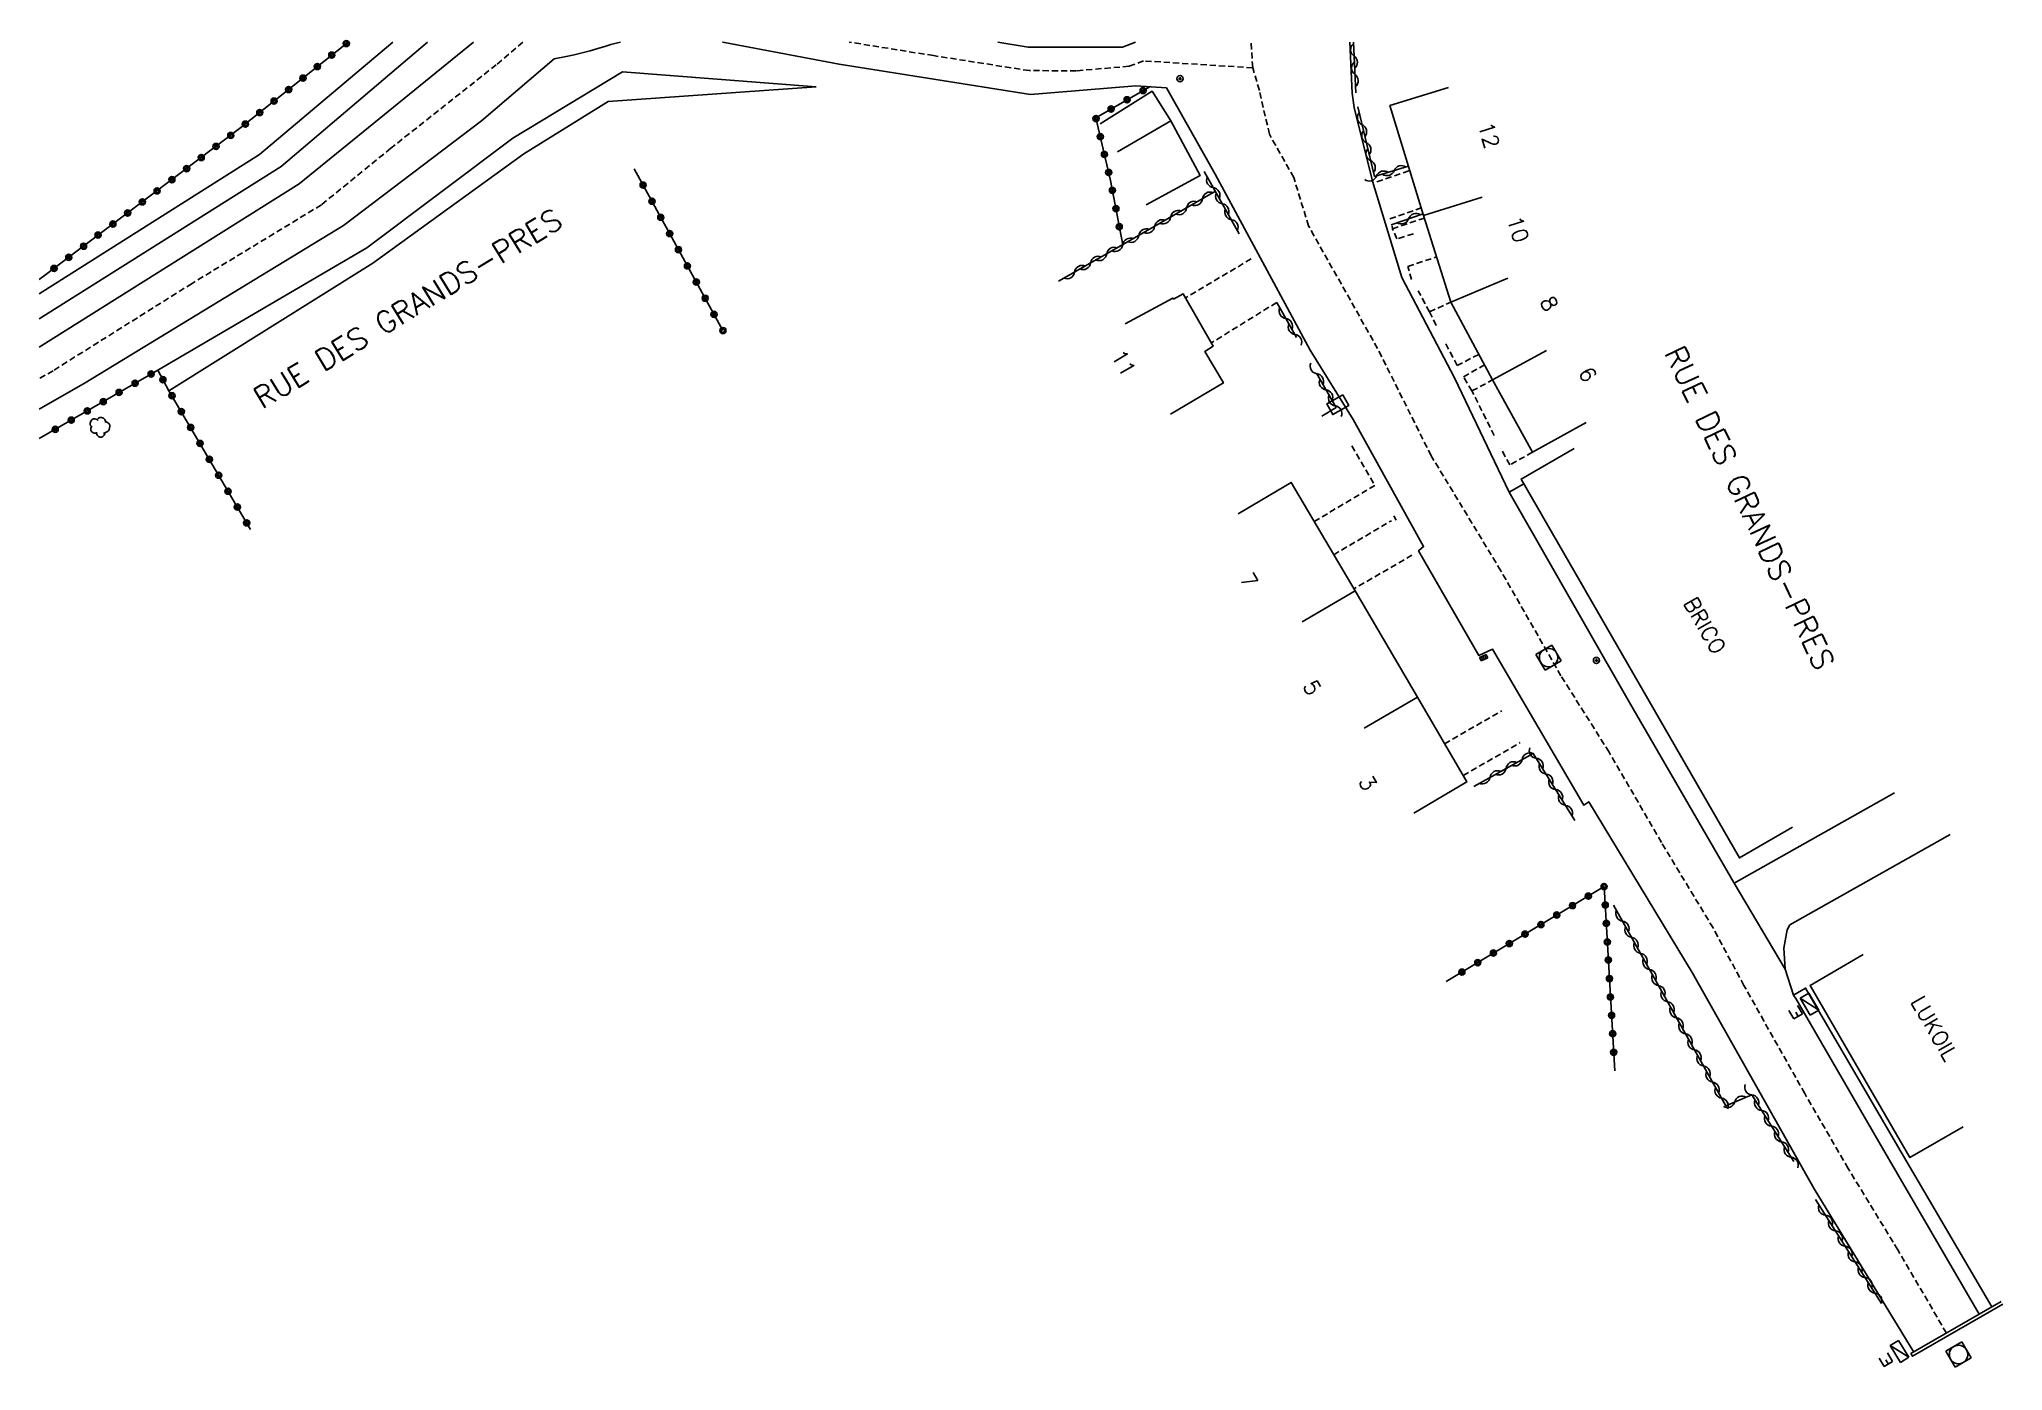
# Model space of a CAD drawing. Header units: millimetres. Extents: x 267000 to 267771, y 124261 to 125001.
# Drawn here: x 267000 to 267159.8, y 124891.9 to 125000.2 of the extents above; entities that cross this region are included whole.
import ezdxf
from ezdxf.enums import TextEntityAlignment as Align

# ---------------------------------------------------------------- set-up
doc = ezdxf.new("R2010")
doc.units = ezdxf.units.MM
doc.linetypes.add('DASHED', pattern=[0.75, 0.5, -0.25])
doc.layers.get('0').update_dxf_attribs({"linetype": 'CONTINUOUS'})
for name, color, linetype in [('W0001', 6, 'DASHED'), ('W0004', 5, 'CONTINUOUS'), ('W0006', 2, 'CONTINUOUS'), ('W0008', 7, 'CONTINUOUS'), ('W0014', 7, 'CONTINUOUS'), ('W0100', 7, 'CONTINUOUS'), ('W0103', 1, 'CONTINUOUS'), ('W0112', 1, 'DASHED'), ('W0210', 2, 'CONTINUOUS'), ('W0211', 2, 'CONTINUOUS'), ('W0212', 2, 'CONTINUOUS'), ('W0213', 2, 'CONTINUOUS'), ('W0300', 7, 'CONTINUOUS'), ('W0310', 3, 'CONTINUOUS'), ('W0322', 7, 'CONTINUOUS'), ('W0323', 7, 'CONTINUOUS'), ('W0400', 7, 'CONTINUOUS'), ('W0420', 7, 'CONTINUOUS'), ('W0430', 7, 'CONTINUOUS'), ('W0856', 7, 'CONTINUOUS'), ('W0984', 7, 'CONTINUOUS'), ('W0989', 7, 'CONTINUOUS'), ('W0991', 7, 'CONTINUOUS'), ('W1102', 7, 'CONTINUOUS'), ('W1336', 3, 'CONTINUOUS'), ('W1338', 7, 'CONTINUOUS'), ('W1471', 7, 'CONTINUOUS')]:
    doc.layers.add(name, color=color, linetype=linetype)
doc.styles.get("Standard").update_dxf_attribs({"font": 'romans.shx', "width": 0.85})

msp = doc.modelspace()

# ---------------------------------------------------------------- texts
at = {"layer": 'W0984'}
for s, rotation, p in [('BRICO', 299.9618, (267135.51, 124952.54)), ('LUKOIL', 300.1293, (267154.2, 124919.78))]:
    msp.add_text(s, height=1.25, rotation=rotation, dxfattribs=at).set_placement(p, align=Align.MIDDLE_CENTER)
at = {"layer": 'W0989'}
for rotation, p in [(31.2981, (267017.67, 124970.86)), (295.4816, (267132.98, 124975.1))]:
    msp.add_text('RUE DES GRANDS-PRES', height=1.75, rotation=rotation, dxfattribs=at).set_placement(p, align=Align.MIDDLE_LEFT)
at = {"layer": 'W0991'}
for s, rotation, p in [('12', 287.0832, (267117.95, 124992.43)), ('10', 287.3991, (267120.32, 124984.78)), ('8', 298.1796, (267122.86, 124978.72)), ('11', 300.023, (267088.23, 124973.9)), ('6', 299.039, (267126, 124972.96)), ('7', 300.5397, (267098.43, 124956.22)), ('5', 300.3757, (267103.56, 124947.49)), ('3', 300.2881, (267108.1, 124939.73))]:
    msp.add_text(s, height=1.25, rotation=rotation, dxfattribs=at).set_placement(p, align=Align.MIDDLE_CENTER)

# ---------------------------------------------------------------- blocks, each defined once
blk = doc.blocks.new('T856')
for p, q in [((-0.125, 0), (0.125, 0)), ((0, 0.125), (0, -0.125))]:
    blk.add_line(p, q)
blk.add_ellipse((0, 0), major_axis=(-0.177, 0.177), ratio=1, start_param=3.9269908, end_param=10.2101761)
blk = doc.blocks.new('T1471')
at = {"color": 0, "linetype": 'Continuous', "flags": 128}
blk.add_lwpolyline([(-0.75, -0.5), (-0.75, 0.5), (0.75, 0.5), (0.75, -0.5), (-0.75, -0.5)], dxfattribs=at)
blk = doc.blocks.new('t430')
at = {"flags": 128}
for points in [[(-0.4, 2.1), (0.4, 2.1)], [(-0.4, 2.1), (-0.4, 1.3)], [(-0.4, 1.7), (0, 1.7)], [(0.8, 0.8), (-0.8, 0.8)], [(-0.8, 0.8), (-0.8, 0)], [(0.8, 0.8), (-0.8, 0)], [(-0.8, 0), (0.8, 0)], [(-0.4, 1.3), (0.4, 1.3)], [(0.8, 0), (0.8, 0.8)]]:
    blk.add_lwpolyline(points, dxfattribs=at)
blk = doc.blocks.new('T420')
for p, q in [((0.75, 0.75), (-0.75, 0.75)), ((-0.75, 0.75), (-0.75, -0.75)), ((0.75, 0.75), (0.75, -0.75)), ((0.75, -0.75), (-0.75, -0.75))]:
    blk.add_line(p, q)
blk.add_ellipse((0, 0), major_axis=(-0.53, 0.53), ratio=1, start_param=3.926991, end_param=10.210176)
blk = doc.blocks.new('T400')
for p, q in [((-0.15, 0.3), (0.15, 0.3)), ((-0.15, -0.25), (-0.15, 0.3)), ((-0.15, 0.15), (0.15, 0.15)), ((-0.15, 0), (0.15, 0)), ((0.15, 0.3), (0.15, -0.25)), ((-0.15, -0.15), (0.15, -0.15)), ((-0.15, -0.25), (-0.15, -0.3)), ((-0.15, -0.3), (0.15, -0.3)), ((0.15, -0.3), (0.15, -0.25))]:
    blk.add_line(p, q)
blk = doc.blocks.new('T300')
for p, q in [((-0.8, 0.51), (-0.86, 0.34)), ((-0.86, 0.34), (-0.86, 0.17)), ((-0.86, 0.17), (-0.74, 0.06)), ((-0.69, 0.63), (-0.8, 0.51)), ((-0.8, -0.06), (-0.74, 0.06)), ((-0.74, 0.06), (-0.69, 0.11)), ((-0.57, 0.69), (-0.69, 0.63)), ((-0.46, 0.69), (-0.57, 0.69)), ((-0.29, 0.63), (-0.46, 0.69)), ((-0.29, 0.63), (-0.17, 0.74)), ((-0.23, 0.57), (-0.29, 0.63)), ((-0.17, 0.74), (-0.06, 0.8)), ((-0.06, 0.8), (0.06, 0.8)), ((0.06, 0.8), (0.23, 0.74)), ((0.23, 0.74), (0.34, 0.63)), ((0.34, 0.63), (0.4, 0.51)), ((0.46, 0.46), (0.34, 0.46)), ((0.4, 0.51), (0.4, 0.46)), ((0.57, 0.4), (0.46, 0.46)), ((0.57, 0.4), (0.69, 0.29)), ((0.69, 0.29), (0.74, 0.17)), ((0.74, 0.06), (0.69, -0.17)), ((0.74, 0.17), (0.74, 0.06)), ((-0.8, -0.17), (-0.8, -0.06)), ((-0.8, -0.23), (-0.8, -0.17)), ((-0.74, -0.34), (-0.8, -0.23)), ((-0.69, -0.4), (-0.74, -0.34)), ((-0.51, -0.46), (-0.69, -0.4)), ((-0.4, -0.46), (-0.51, -0.46)), ((-0.4, -0.46), (-0.34, -0.46)), ((-0.34, -0.46), (-0.34, -0.4)), ((-0.34, -0.51), (-0.34, -0.46)), ((-0.29, -0.63), (-0.34, -0.51)), ((-0.17, -0.74), (-0.29, -0.63)), ((-0.06, -0.8), (-0.17, -0.74)), ((0.06, -0.8), (-0.06, -0.8)), ((0.17, -0.74), (0.06, -0.8)), ((0.23, -0.69), (0.17, -0.74)), ((0.29, -0.46), (0.23, -0.46)), ((0.29, -0.63), (0.23, -0.69)), ((0.46, -0.4), (0.29, -0.46)), ((0.34, -0.51), (0.29, -0.63)), ((0.34, -0.51), (0.34, -0.46)), ((0.57, -0.34), (0.46, -0.4)), ((0.63, -0.29), (0.57, -0.34)), ((0.69, -0.17), (0.63, -0.29))]:
    blk.add_line(p, q)
blk = doc.blocks.new('t322o')
at = {"color": 0, "linetype": 'Continuous'}
for radius in [0.25, 0.15]:
    blk.add_circle((0, 0), radius, dxfattribs=at)
blk = doc.blocks.new('t323o')
at = {"color": 0, "linetype": 'Continuous'}
for radius in [0.25, 0.15]:
    blk.add_circle((0, 0), radius, dxfattribs=at)
blk = doc.blocks.new('t310o')
at = {"color": 0, "linetype": 'Continuous'}
for centre, start, end in [((-0.5, 0.38), 216.8699, 323.1304), ((0.5, -0.37), 36.8699, 143.1303)]:
    blk.add_arc(centre, 0.625, start, end, dxfattribs=at)

# ---------------------------------------------------------------- linework, layer by layer
at = {"layer": 'W0001'}
for points in [[(267039.35, 125000), (267037.18, 124998.15), (267028.61, 124991.37), (267022.95, 124986.76), (267012.43, 124980.37), (267001.12, 124973.27), (267000, 124972.63)], [(267098.73, 124997.91), (267089.85, 124998.47), (267088.67, 124998.03), (267084.39, 124997.67), (267080.55, 124997.68), (267072.76, 124998.9), (267065.9, 125000)], [(267155.17, 124894.98), (267151.22, 124901.75), (267147.18, 124908.37), (267143.65, 124914.46), (267138.7, 124923.26), (267136.19, 124927.94), (267131.99, 124934.89), (267127.73, 124942.24), (267123.81, 124948.45), (267118.92, 124957), (267113.25, 124966.35), (267108.89, 124975.08), (267103.27, 124985.05), (267102.07, 124988.98), (267100.09, 124992.5), (267099.27, 124996.07), (267098.73, 124997.91), (267098.6, 125000)]]:
    msp.add_lwpolyline(points, dxfattribs=at)
at = {"layer": 'W0004'}
msp.add_lwpolyline([(267159.63, 124897.55), (267152.29, 124893.31), (267152.42, 124893.1), (267159.76, 124897.34)], dxfattribs=at)
at = {"layer": 'W0006'}
for points in [[(267150.96, 124938.94), (267137.9, 124931.57)], [(267142.05, 124924.6), (267141.94, 124926.3), (267142.22, 124927.79), (267142.42, 124928.19), (267155.48, 124935.55)]]:
    msp.add_lwpolyline(points, dxfattribs=at)
at = {"layer": 'W0008'}
for points in [[(267035.32, 125000), (267021.14, 124988.46), (267000, 124975.19)], [(267047.3, 125000), (267046.93, 124999.91), (267046.5, 124999.8), (267046.09, 124999.67), (267045.45, 124999.47), (267044.81, 124999.29), (267044.16, 124999.12), (267043.51, 124998.97), (267042.86, 124998.83), (267041.9, 124998.64), (267035.98, 124993.59), (267024.76, 124985.07), (267003.73, 124972.28), (267000, 124970.14)], [(267152.51, 124893.43), (267144.4, 124906.71), (267134.49, 124924.32), (267126.07, 124938.2), (267125.68, 124937.92), (267118.24, 124950.62), (267117.13, 124950.1), (267112.23, 124958.63), (267112.63, 124958.96), (267106.9, 124969.31), (267103.41, 124974.94), (267095.67, 124989.26), (267091.71, 124996.29), (267089.21, 124996.45), (267080.65, 124995.75), (267065.07, 124998.2), (267056.31, 124999.87), (267055.61, 124999.99), (267055.58, 125000)], [(267089.19, 125000), (267088.13, 124999.6), (267080.46, 124999.6), (267077.99, 125000)], [(267157.84, 124896.51), (267149.96, 124910.03), (267142.91, 124922.21), (267142.72, 124922.47), (267142.05, 124924.6), (267137.9, 124931.57), (267129.39, 124946.28), (267119.6, 124963.39), (267115.16, 124972.7), (267110.87, 124980.84), (267108.47, 124988.7), (267106.99, 124994.67), (267106.83, 124995.85), (267106.62, 125000)]]:
    msp.add_lwpolyline(points, dxfattribs=at)
at = {"layer": 'W0014'}
for points in [[(267119.6, 124963.39), (267120.79, 124964.06)], [(267158.88, 124897.11), (267151.02, 124910.48), (267143.72, 124923.05), (267142.72, 124922.47)]]:
    msp.add_lwpolyline(points, dxfattribs=at)
at = {"layer": 'W0100'}
for points in [[(267125.87, 124969.07), (267121.5, 124966.64), (267118.24, 124972.52), (267114.85, 124978.84), (267112.64, 124985.9), (267109.89, 124994.84), (267114.67, 124996.31)], [(267088.36, 124977.08), (267092.24, 124979.18), (267092.29, 124979.1), (267093.06, 124979.53), (267095.52, 124975.27), (267094.84, 124974.84), (267096.35, 124972.28), (267092.04, 124969.74)], [(267142.66, 124936.13), (267138.33, 124933.64), (267120.56, 124964.45), (267124.89, 124966.95)], [(267097.55, 124961.64), (267101.86, 124964.18), (267107.06, 124955.36), (267112.13, 124946.71), (267116.15, 124939.82), (267111.84, 124937.29)], [(267156.53, 124911.77), (267152.21, 124909.26), (267144.08, 124923.26), (267148.41, 124925.77)]]:
    msp.add_lwpolyline(points, dxfattribs=at)
at = {"layer": 'W0103'}
msp.add_lwpolyline([(267086.31, 124993.35), (267090.54, 124996), (267092.06, 124993.59), (267094.46, 124989.15), (267090.06, 124986.77)], dxfattribs=at)
at = {"layer": 'W0112'}
for points in [[(267108.84, 124988.63), (267111.51, 124989.56)], [(267109.89, 124985.62), (267112.45, 124986.51)], [(267111.8, 124984.4), (267110.45, 124983.99), (267110.1, 124984.82), (267110.07, 124985.05)], [(267110.1, 124984.82), (267112.7, 124985.69)], [(267098.61, 124982.37), (267093.25, 124979.19)], [(267111.64, 124980.68), (267111.36, 124981.74), (267113.69, 124982.53)], [(267100.68, 124978.82), (267095.37, 124975.53)], [(267113.67, 124976.96), (267113.11, 124978.06), (267112.19, 124979.77)], [(267113.11, 124978.06), (267114.85, 124978.84)], [(267117.12, 124974.6), (267115.37, 124973.69), (267114.43, 124975.48)], [(267118.39, 124967.99), (267116.57, 124971.62), (267115.89, 124972.77), (267117.58, 124973.74)], [(267116.57, 124971.62), (267118.24, 124972.52)], [(267106.8, 124967.16), (267108.67, 124963.94), (267103.73, 124961)], [(267121.5, 124966.64), (267119.64, 124965.61), (267118.92, 124966.95)], [(267105.32, 124958.3), (267110.02, 124961.07)], [(267110.22, 124961.47), (267110.41, 124961.1)], [(267111.69, 124958.27), (267106.96, 124955.52)], [(267114.34, 124942.92), (267119, 124945.61)], [(267115.85, 124940.34), (267120.5, 124943.02)]]:
    msp.add_lwpolyline(points, dxfattribs=at)
at = {"layer": 'W0210'}
msp.add_lwpolyline([(267063.2, 124996.37), (267047.45, 124997.58), (267038.53, 124992.18), (267026.64, 124983.27), (267009.64, 124973.31)], dxfattribs=at)
at = {"layer": 'W0211'}
msp.add_lwpolyline([(267031.58, 125000), (267019.69, 124989.89), (267000, 124977.48)], dxfattribs=at)
at = {"layer": 'W0212'}
msp.add_lwpolyline([(267028.76, 125000), (267017.93, 124990.86), (267000, 124979.53)], dxfattribs=at)
at = {"layer": 'W0213'}
msp.add_lwpolyline([(267063.2, 124996.37), (267046.28, 124995.16), (267039.42, 124990.92), (267027.14, 124982.01), (267010.55, 124971.64)], dxfattribs=at)
at = {"layer": 'W0310'}
for points in [[(267107.13, 124995.87), (267106.92, 125000)], [(267111.41, 124989.9), (267108.64, 124989.07), (267107.28, 124994.74)], [(267094.79, 124989.47), (267097.63, 124984.4)], [(267110, 124985.14), (267112.6, 124986.03)], [(267100.68, 124978.82), (267102.3, 124975.98)], [(267103.92, 124973.07), (267105.51, 124970.28), (267104.36, 124969.56)], [(267116.73, 124939.46), (267121.55, 124942.14), (267124.93, 124936.69)], [(267128.08, 124929.79), (267137.22, 124913.48), (267139.33, 124914.36), (267142.76, 124908.93)], [(267144.53, 124905.84), (267149.89, 124897.4)]]:
    msp.add_lwpolyline(points, dxfattribs=at)
at = {"layer": 'W0322'}
for points in [[(267025.13, 125000), (267016.3, 124992.96), (267000, 124980.69)], [(267090.35, 124996.37), (267085.97, 124993.85), (267087.17, 124988.73), (267088.15, 124983.51)]]:
    msp.add_lwpolyline(points, dxfattribs=at)
at = {"layer": 'W0323'}
msp.add_lwpolyline([(267017.2, 124960.35), (267010.55, 124971.64), (267009.64, 124973.31), (267000, 124967.76)], dxfattribs=at)
at = {"layer": 'W1102'}
for points in [[(267092.06, 124993.59), (267087.73, 124991.07)], [(267112.64, 124985.9), (267117.41, 124987.38)], [(267114.85, 124978.84), (267119.48, 124980.79)], [(267118.24, 124972.52), (267122.63, 124974.91)], [(267107.06, 124955.36), (267102.75, 124952.83)], [(267112.13, 124946.71), (267107.81, 124944.18)]]:
    msp.add_lwpolyline(points, dxfattribs=at)
at = {"layer": 'W1336'}
msp.add_lwpolyline([(267095.69, 124987.87), (267088.21, 124983.55), (267082.93, 124980.56)], dxfattribs=at)
at = {"layer": 'W1338'}
for points in [[(267048.4, 124989.69), (267055.62, 124976.54)], [(267114.47, 124923.58), (267127.32, 124931.31)], [(267127.32, 124931.31), (267128.19, 124916.33)]]:
    msp.add_lwpolyline(points, dxfattribs=at)

# ---------------------------------------------------------------- block references
at = {"layer": 'W0300'}
msp.add_blockref('T300', (267004.99, 124968.66), dxfattribs=at)
at = {"layer": 'W0310'}
for p, rotation in [((267106.98, 124998.86), 92.87320510827489), ((267107.05, 124997.37), 92.87320510827489), ((267107.63, 124993.28), 103.5226535938734), ((267107.98, 124991.82), 103.5226535938734), ((267108.33, 124990.36), 103.5226535938734), ((267108.8, 124989.11), 196.7417161208804), ((267110.24, 124989.55), 196.7417161208804), ((267095.52, 124988.16), 299.1961642052422), ((267096.25, 124986.85), 299.1961642052422), ((267096.99, 124985.55), 299.1961642052422), ((267111.42, 124985.63), 19.05443419395001), ((267101.42, 124977.51), 299.684791097987), ((267102.17, 124976.21), 299.684791097987), ((267103.95, 124973.02), 299.6936549708476), ((267104.69, 124971.71), 299.6936549708476), ((267105.44, 124970.41), 299.6936549708476), ((267119.35, 124940.92), 29.09642348242047), ((267120.66, 124941.65), 29.09642348242047), ((267121.8, 124941.74), 301.8140391207261), ((267118.04, 124940.19), 29.09642348242047), ((267122.59, 124940.46), 301.8140391207261), ((267123.38, 124939.19), 301.8140391207261), ((267124.17, 124937.91), 301.8140391207261), ((267128.81, 124928.49), 299.2562812252411), ((267129.55, 124927.18), 299.2562812252411), ((267130.28, 124925.87), 299.2562812252411), ((267131.01, 124924.56), 299.2562812252411), ((267131.74, 124923.25), 299.2562812252411), ((267132.48, 124921.94), 299.2562812252411), ((267133.21, 124920.63), 299.2562812252411), ((267133.94, 124919.32), 299.2562812252411), ((267134.68, 124918.02), 299.2562812252411), ((267135.41, 124916.71), 299.2562812252411), ((267136.14, 124915.4), 299.2562812252411), ((267136.88, 124914.09), 299.2562812252411), ((267137.95, 124913.79), 22.8415638657381), ((267139.33, 124914.36), 302.2739155550171), ((267140.13, 124913.09), 302.2739155550171), ((267140.93, 124911.82), 302.2739155550171), ((267141.74, 124910.55), 302.2739155550171), ((267142.54, 124909.28), 302.2739155550171), ((267145.33, 124904.57), 302.4066361563675), ((267146.14, 124903.3), 302.4066361563675), ((267146.94, 124902.04), 302.4066361563675), ((267147.74, 124900.77), 302.4066361563675), ((267148.55, 124899.51), 302.4066361563675), ((267149.35, 124898.24), 302.4066361563675)]:
    msp.add_blockref('t310o', p, dxfattribs=dict(at, rotation=rotation))
at = {"layer": 'W0322'}
for p, rotation in [((267023.8, 124998.94), 218.5901025888089), ((267024.98, 124999.88), 218.5901025888089), ((267021.46, 124997.07), 218.5901025888089), ((267022.63, 124998.01), 218.5901025888089), ((267020.29, 124996.14), 218.5901025888089), ((267089.81, 124996.06), 209.9568599194253), ((267017.94, 124994.27), 218.5901025888089), ((267019.11, 124995.2), 218.5901025888089), ((267087.21, 124994.56), 209.9568599194253), ((267088.51, 124995.31), 209.9568599194253), ((267015.58, 124992.41), 216.9589584224068), ((267016.77, 124993.33), 218.5901025888089), ((267085.98, 124993.78), 283.1677489982899), ((267086.33, 124992.32), 283.1677489982899), ((267014.38, 124991.51), 216.9589584224068), ((267086.67, 124990.86), 283.1677489982899), ((267011.99, 124989.71), 216.9589584224068), ((267013.18, 124990.61), 216.9589584224068), ((267087.01, 124989.4), 283.1677489982899), ((267009.59, 124987.9), 216.9589584224068), ((267010.79, 124988.81), 216.9589584224068), ((267087.32, 124987.93), 280.683617398062), ((267007.19, 124986.1), 216.9589584224068), ((267008.39, 124987), 216.9589584224068), ((267087.6, 124986.46), 280.683617398062), ((267004.79, 124984.3), 216.9589584224068), ((267005.99, 124985.2), 216.9589584224068), ((267087.87, 124984.98), 280.683617398062), ((267003.6, 124983.4), 216.9589584224068), ((267001.2, 124981.59), 216.9589584224068), ((267002.4, 124982.49), 216.9589584224068)]:
    msp.add_blockref('t322o', p, dxfattribs=dict(at, rotation=rotation))
at = {"layer": 'W0323'}
for p, rotation in [((267006.5, 124971.5), 209.9453288970234), ((267007.8, 124972.25), 209.9453288970234), ((267009.1, 124973), 209.9453288970234), ((267010.06, 124972.54), 118.9367635657466), ((267003.9, 124970), 209.9453288970234), ((267005.2, 124970.75), 209.9453288970234), ((267010.8, 124971.23), 120.4678674113423), ((267011.56, 124969.94), 120.4678674113423), ((267001.3, 124968.5), 209.9453288970234), ((267002.6, 124969.25), 209.9453288970234), ((267012.32, 124968.65), 120.4678674113423), ((267013.08, 124967.35), 120.4678674113423), ((267013.84, 124966.06), 120.4678674113423), ((267014.6, 124964.77), 120.4678674113423), ((267015.36, 124963.47), 120.4678674113423), ((267016.12, 124962.18), 120.4678674113423), ((267016.88, 124960.89), 120.4678674113423)]:
    msp.add_blockref('t323o', p, dxfattribs=dict(at, rotation=rotation))
at = {"layer": 'W0400', "rotation": 115.311020039094}
msp.add_blockref('T400', (267117.52, 124949.92), dxfattribs=at)
at = {"layer": 'W0420'}
for p, rotation in [((267122.8, 124949.93), 120.3928865800235), ((267156.16, 124893.24), 30.02345588352549)]:
    msp.add_blockref('T420', p, dxfattribs=dict(at, rotation=rotation))
at = {"layer": 'W0430'}
for p, rotation in [((267144.38, 124921.94), 120.1298715833692), ((267151.69, 124893.7), 121.3987259771609)]:
    msp.add_blockref('t430', p, dxfattribs=dict(at, rotation=rotation))
at = {"layer": 'W0856'}
for p in [(267092.82, 124997.02), (267126.7, 124949.7)]:
    msp.add_blockref('T856', p, dxfattribs=at)
at = {"layer": 'W1336'}
for p, rotation in [((267094.64, 124987.26), 210.0394286769342), ((267092.05, 124985.76), 210.0394286769342), ((267093.35, 124986.51), 210.0394286769342), ((267089.45, 124984.26), 210.0394286769342), ((267090.75, 124985.01), 210.0394286769342), ((267086.85, 124982.77), 209.4605354220656), ((267088.15, 124983.51), 209.4605354220656), ((267084.23, 124981.3), 209.4605354220656), ((267085.54, 124982.04), 209.4605354220656)]:
    msp.add_blockref('t310o', p, dxfattribs=dict(at, rotation=rotation))
at = {"layer": 'W1338'}
for p, rotation in [((267049.13, 124988.37), 298.7704987505424), ((267049.85, 124987.06), 298.7704987505424), ((267050.57, 124985.74), 298.7704987505424), ((267051.29, 124984.43), 298.7704987505424), ((267052.01, 124983.11), 298.7704987505424), ((267052.74, 124981.8), 298.7704987505424), ((267053.46, 124980.48), 298.7704987505424), ((267054.18, 124979.17), 298.7704987505424), ((267054.9, 124977.85), 298.7704987505424), ((267055.62, 124976.54), 298.7704987505424), ((267126.04, 124930.53), 31.01416652015601), ((267127.32, 124931.31), 273.3209414615621), ((267123.47, 124928.99), 31.01416652015601), ((267124.75, 124929.76), 31.01416652015601), ((267127.41, 124929.81), 273.3209414615621), ((267120.89, 124927.44), 31.01416652015601), ((267122.18, 124928.22), 31.01416652015601), ((267127.5, 124928.31), 273.3209414615621), ((267127.58, 124926.81), 273.3209414615621), ((267118.32, 124925.9), 31.01416652015601), ((267119.61, 124926.67), 31.01416652015601), ((267127.67, 124925.32), 273.3209414615621), ((267115.75, 124924.35), 31.01416652015601), ((267117.04, 124925.12), 31.01416652015601), ((267127.76, 124923.82), 273.3209414615621), ((267127.84, 124922.32), 273.3209414615621), ((267127.93, 124920.82), 273.3209414615621), ((267128.02, 124919.33), 273.3209414615621), ((267128.1, 124917.83), 273.3209414615621)]:
    msp.add_blockref('t322o', p, dxfattribs=dict(at, rotation=rotation))
at = {"layer": 'W1471', "rotation": 209.693676280043}
msp.add_blockref('T1471', (267105.65, 124970.51), dxfattribs=at)

msp.set_redraw_order([(e.dxf.handle, doc.entitydb.next_handle()) for e in msp.query("TEXT MTEXT ATTDEF DIMENSION ARC_DIMENSION")])  # texts and dimensions are drawn at this point

doc.saveas('drawing.dxf')
